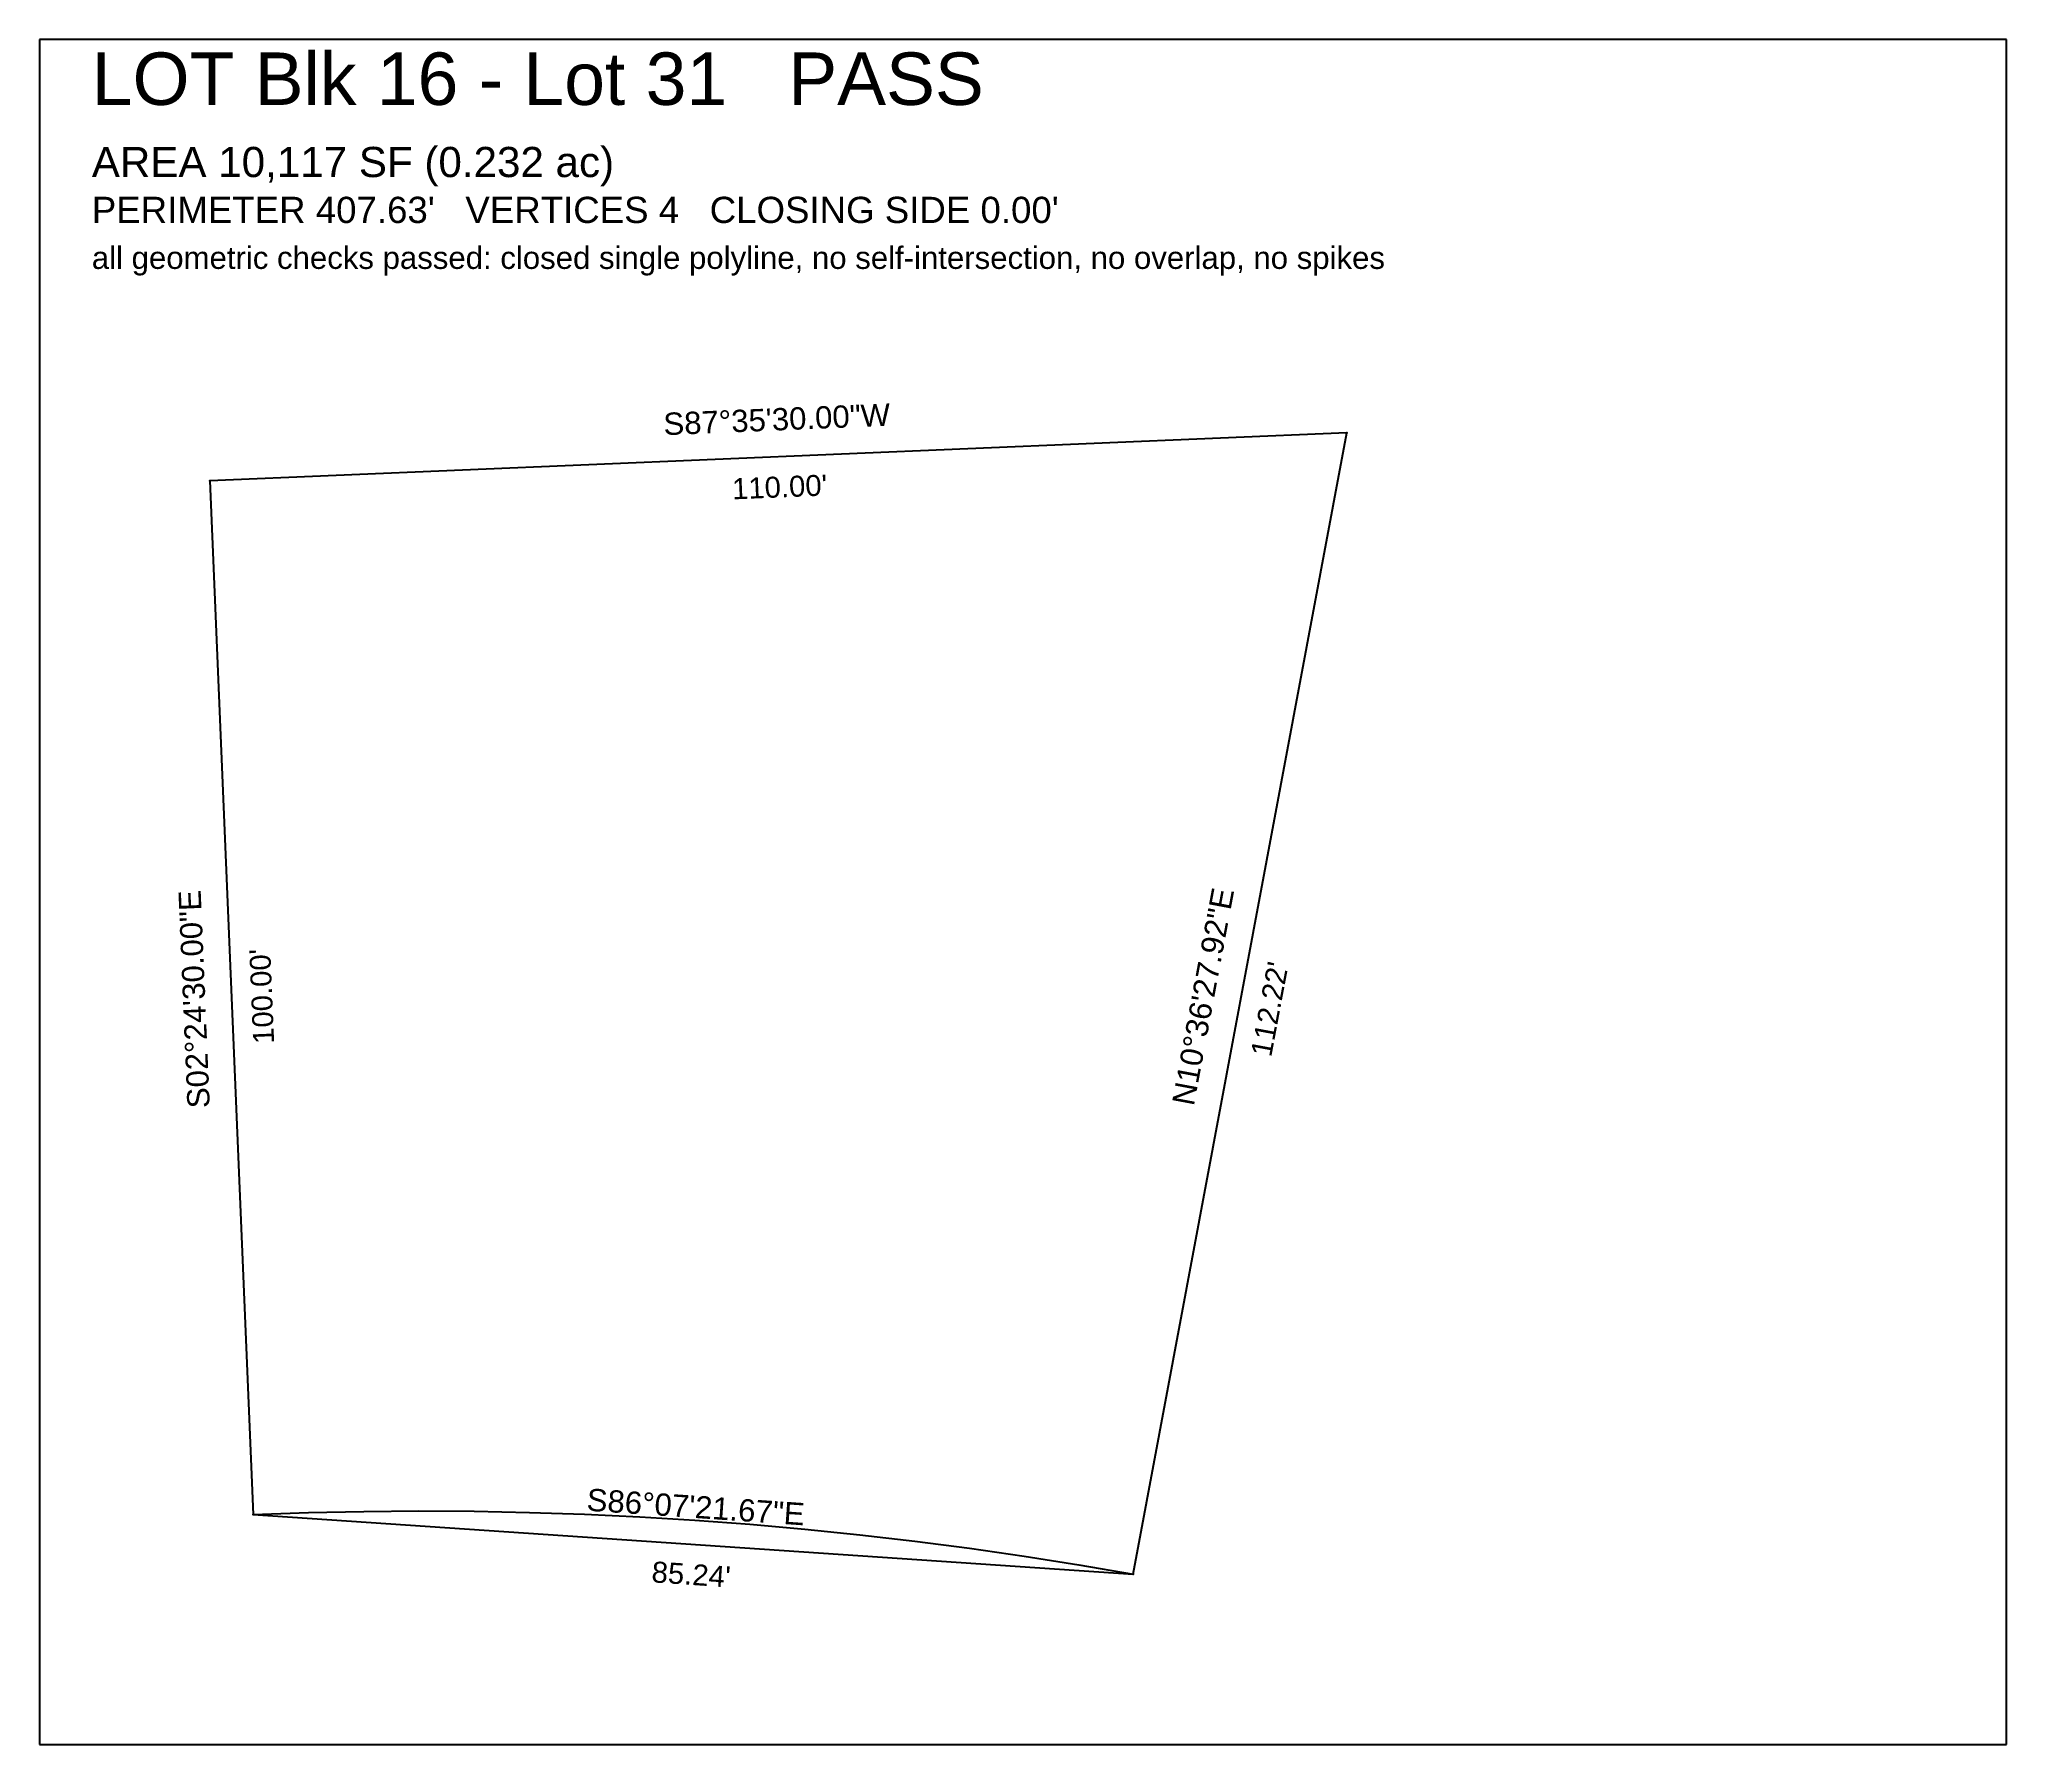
# Model space of a CAD drawing. Extents: x 0 to 1320, y -2400 to 260.
# Drawn here: x 1020 to 1320, y -1200 to -940 of the extents above; entities that cross this region are included whole.
import ezdxf
from ezdxf.enums import TextEntityAlignment as Align

# ---------------------------------------------------------------- set-up
doc = ezdxf.new("R2010")
doc.units = 0
for name, pattern in [('ROT_2.41', [0]), ('ROT_356.12', [0]), ('ROT_79.39', [0]), ('ROT_92.41', [0])]:
    doc.linetypes.add(name, pattern=pattern)
for name, color, linetype in [('LOT_POLYLINE', 4, 'CONTINUOUS'), ('SHEET_FRAME', 2, 'CONTINUOUS'), ('SHEET_LABELS', 7, 'CONTINUOUS')]:
    doc.layers.add(name, color=color, linetype=linetype)
doc.styles.get("Standard").update_dxf_attribs({"font": 'Arial'})

msp = doc.modelspace()

# ---------------------------------------------------------------- texts
at = {"layer": 'SHEET_LABELS'}
for s, height, p in [('LOT Blk 16 - Lot 31   PASS', 8, (1028, -950)), ('AREA 10,117 SF (0.232 ac)', 4.6, (1028, -961)), ("PERIMETER 407.63'   VERTICES 4   CLOSING SIDE 0.00'", 4, (1028, -968)), ('all geometric checks passed: closed single polyline, no self-intersection, no overlap, no spikes', 3.4, (1028, -975))]:
    msp.add_text(s, height=height, dxfattribs=at).set_placement(p)
at = {"layer": 'SHEET_LABELS', "linetype": 'ROT_2.41'}
msp.add_text('S87%%d35\'30.00"W', height=3.4, rotation=2.41, dxfattribs=at).set_placement((1132.5624, -1000.6486), align=Align.BOTTOM_CENTER)
msp.add_text("110.00'", height=3.2, rotation=2.41, dxfattribs=at).set_placement((1132.8145, -1006.6433), align=Align.TOP_CENTER)
at = {"layer": 'SHEET_LABELS', "linetype": 'ROT_92.41'}
msp.add_text('S02%%d24\'30.00"E', height=3.4, rotation=92.41, dxfattribs=at).set_placement((1046.3172, -1086.2256), align=Align.BOTTOM_CENTER)
at = {"layer": 'SHEET_LABELS', "linetype": 'ROT_79.39'}
msp.add_text('N10%%d36\'27.92"E', height=3.4, rotation=79.39, dxfattribs=at).set_placement((1200.1343, -1086.4477), align=Align.BOTTOM_CENTER)
at = {"layer": 'SHEET_LABELS', "linetype": 'ROT_92.41'}
msp.add_text("100.00'", height=3.2, rotation=92.41, dxfattribs=at).set_placement((1052.3119, -1085.9735), align=Align.TOP_CENTER)
at = {"layer": 'SHEET_LABELS', "linetype": 'ROT_79.39'}
msp.add_text("112.22'", height=3.2, rotation=79.39, dxfattribs=at).set_placement((1206.0318, -1087.5523), align=Align.TOP_CENTER)
at = {"layer": 'SHEET_LABELS', "linetype": 'ROT_356.12'}
msp.add_text('S86%%d07\'21.67"E', height=3.4, rotation=356.12, dxfattribs=at).set_placement((1119.912, -1166.4605), align=Align.BOTTOM_CENTER)
msp.add_text("85.24'", height=3.2, rotation=356.12, dxfattribs=at).set_placement((1119.5063, -1172.4468), align=Align.TOP_CENTER)

# ---------------------------------------------------------------- linework, layer by layer
at = {"layer": 'LOT_POLYLINE'}
msp.add_lwpolyline([(1052.629, -1164.9072), (1186.7893, -1174), (1219.3769, -1000), (1046, -1007.2919)], close=True, dxfattribs=at)
msp.add_lwpolyline([(1052.629, -1164.9072), (1061.0449, -1164.6111), (1069.464, -1164.4303), (1077.8848, -1164.3651), (1086.3057, -1164.4153), (1094.7252, -1164.581), (1103.1415, -1164.8621), (1111.5533, -1165.2586), (1119.9588, -1165.7704), (1128.3565, -1166.3974), (1136.7448, -1167.1396), (1145.1221, -1167.9966), (1153.4869, -1168.9685), (1161.8376, -1170.055), (1170.1726, -1171.2559), (1178.4903, -1172.571), (1186.7893, -1174)], dxfattribs=at)
at = {"layer": 'SHEET_FRAME'}
for p, q in [((1320, -940), (1020, -940)), ((1020, -940), (1020, -1200)), ((1320, -1200), (1320, -940)), ((1020, -1200), (1320, -1200))]:
    msp.add_line(p, q, dxfattribs=at)
at = {"layer": 'SHEET_LABELS'}
for p in [(1219.3769, -1000), (1046, -1007.2919), (1052.629, -1164.9072), (1186.7893, -1174)]:
    msp.add_point(p, dxfattribs=at)

msp.set_redraw_order([(e.dxf.handle, doc.entitydb.next_handle()) for e in msp.query("TEXT MTEXT ATTDEF DIMENSION ARC_DIMENSION")])  # texts and dimensions are drawn at this point

doc.saveas('drawing.dxf')
